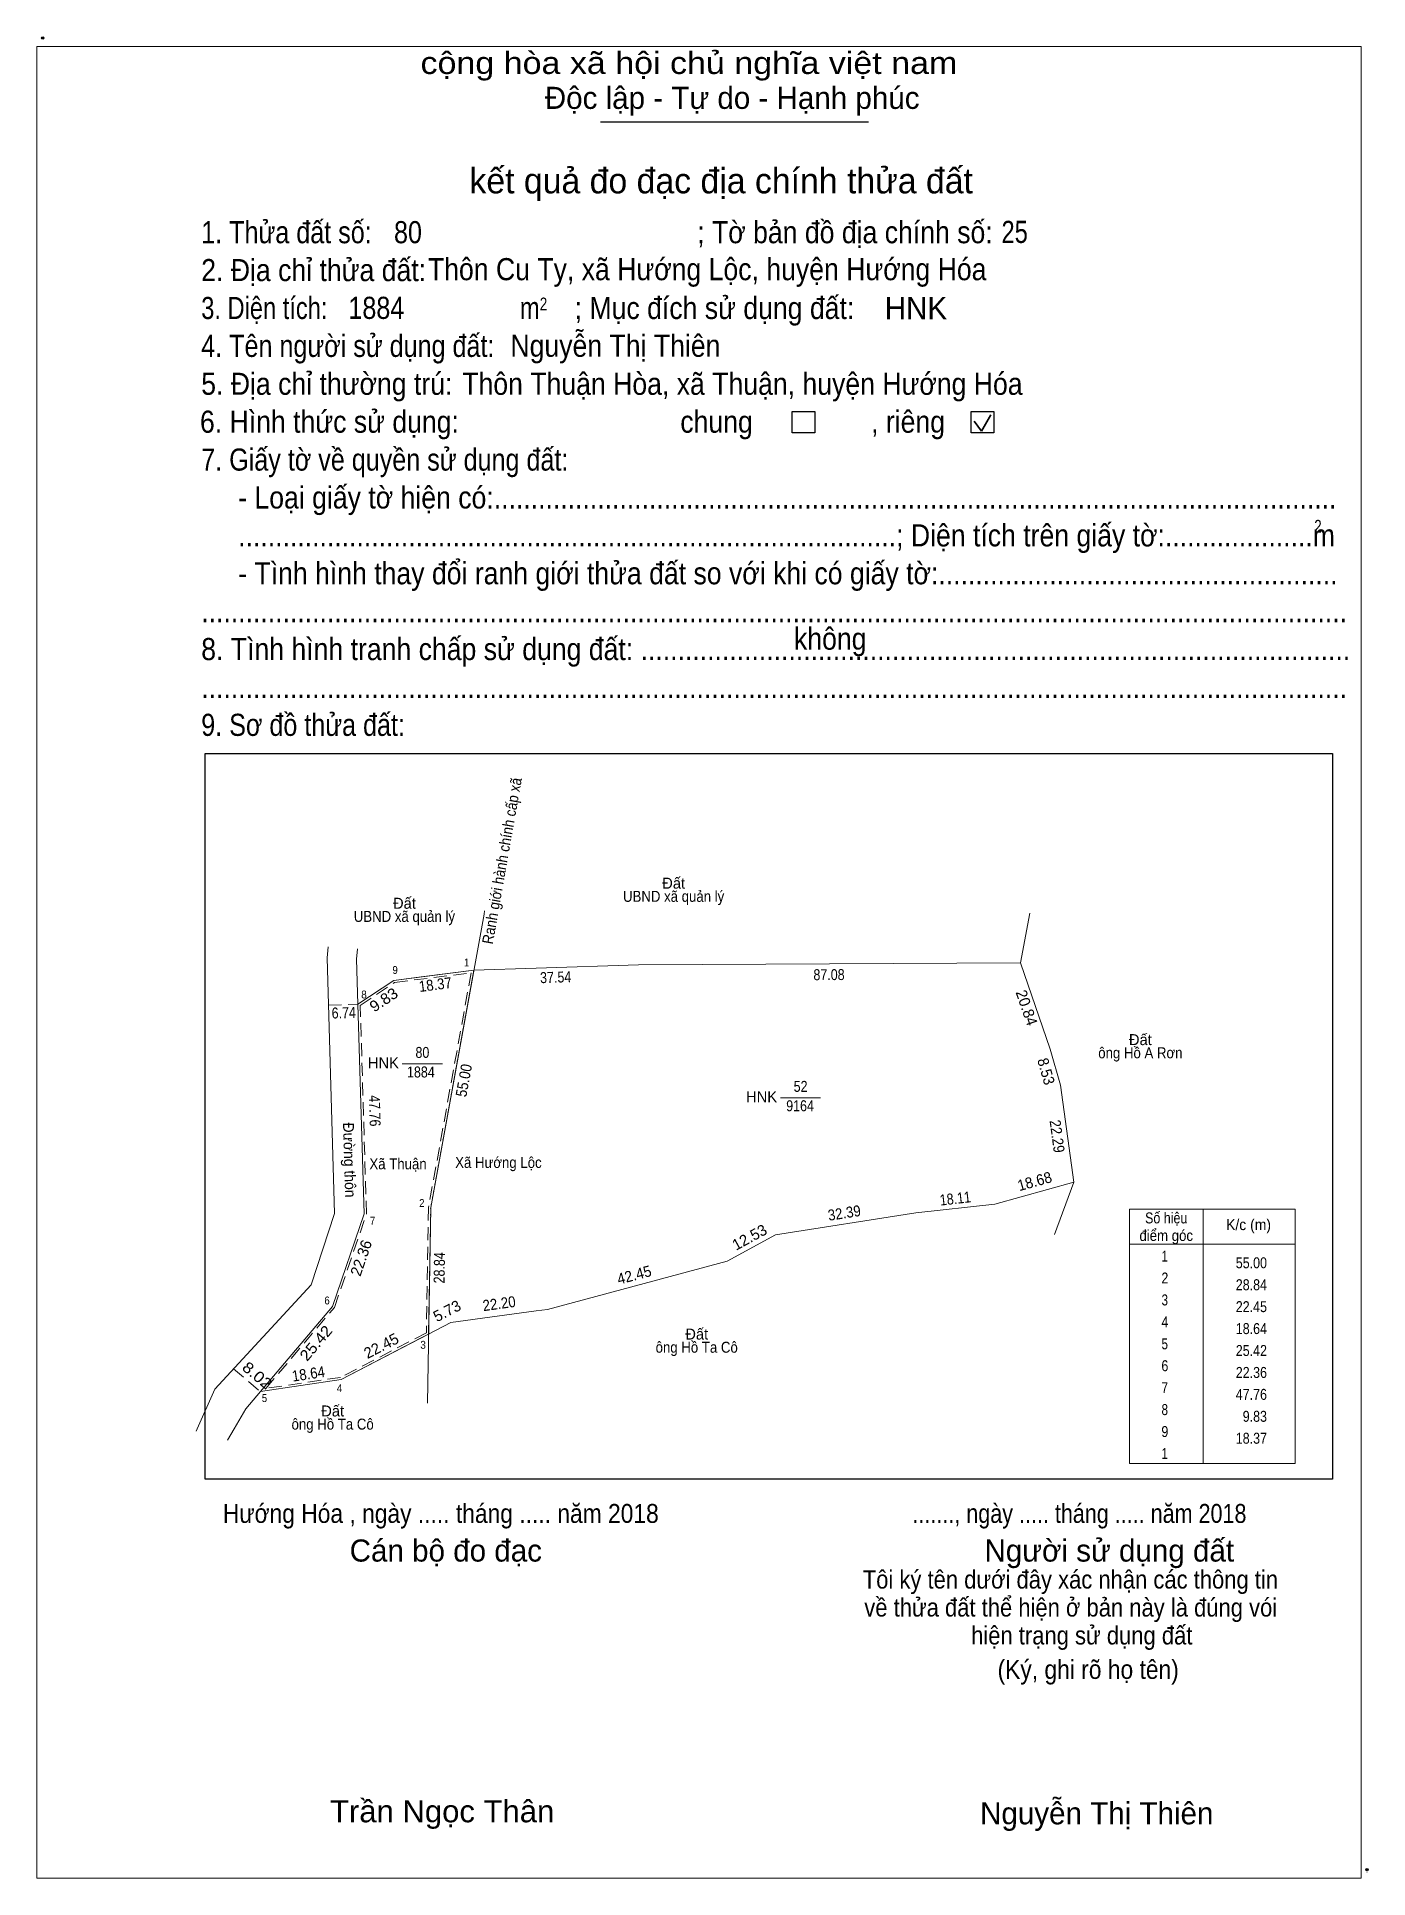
# Model space of a CAD drawing. Header units: metres. Extents: x 543366 to 546518, y 1827251 to 1827685.
# Drawn here: x 544718.8 to 545022.4, y 1827251.2 to 1827671.1 of the extents above; entities that cross this region are included whole.
import ezdxf
from ezdxf.enums import TextEntityAlignment as Align

# ---------------------------------------------------------------- set-up
doc = ezdxf.new("R2010")
doc.units = ezdxf.units.M
doc.header["$PDMODE"] = 32
doc.header["$PDSIZE"] = 0.5
doc.linetypes.add('DOTTED', pattern=[1.5, 0.3, -1.2])
doc.linetypes.add('MEDIUM_DASHED', pattern=[4.5, 3, -1.5])
for name, color, linetype, lineweight in [('1', 7, 'DOTTED', 13), ('10', 7, 'Continuous', 13), ('23', 7, 'Continuous', 13), ('46', 7, 'Continuous', 13), ('51', 7, 'Continuous', 13), ('63', 7, 'Continuous', 13), ('7', 7, 'Continuous', 25)]:
    doc.layers.add(name, color=color, linetype=linetype, lineweight=lineweight)
doc.layers.add('6', color=7, linetype='Continuous')

msp = doc.modelspace()

# ---------------------------------------------------------------- texts
at = {"layer": '1'}
for p in [(544797.86, 1827435.89), (544884.08, 1827428.15)]:
    msp.add_text('HNK', height=2.5, dxfattribs=at).set_placement(p, align=Align.CENTER)
at = {"layer": '1', "width": 0.85}
for s, p in [('80', (544806.755, 1827438.25)), ('1884', (544806.405, 1827433.79)), ('52', (544892.97, 1827430.51)), ('9164', (544892.855, 1827426.09))]:
    msp.add_text(s, height=2.5, dxfattribs=at).set_placement(p, align=Align.CENTER)
at = {"layer": '1'}
for s, height, width, p in [('Hướng Hóa , ngày ..... tháng ..... năm 2018', 4.32, 0.9, (544761.26, 1827332.24)), ('Trần Ngọc Thân', 5.04, 1.05, (544785.69, 1827263.98))]:
    msp.add_text(s, height=height, dxfattribs=dict(at, width=width)).set_placement(p)
msp.add_text('Nguyễn Thị Thiên', height=5.04, dxfattribs=at).set_placement((544933.89, 1827263.51))
at = {"layer": '6'}
msp.add_text('HNK', height=5.04, dxfattribs=at).set_placement((544912.14, 1827606.67))
at = {"layer": '6', "width": 0.9}
msp.add_text('Nguyễn Thị Thiên', height=5.04, dxfattribs=at).set_placement((544826.82, 1827598.1))
at = {"layer": '63'}
for s, rotation, width, p in [('Ranh giới hành chính cấp xã', 80.036, 0.9, (544826.118, 1827482.974)), ('87.08', 0.27, 0.85, (544899.459, 1827455.987)), ('9.83', 33.674, 1.05, (544798.622, 1827450.467)), ('18.37', 7.226, 0.9, (544809.858, 1827453.741)), ('37.54', 1.923, 0.85, (544837.178, 1827455.403)), ('6.74', 1.7, 0.85, (544788.863, 1827447.295)), ('8.53', 285.992, 0.95, (544947.747, 1827434.839)), ('55.00', 79.704, 0.9, (544817.42, 1827432.897)), ('47.76', 271.728, 0.85, (544794.65, 1827426.148)), ('Đường thôn', 271.679, 0.95, (544788.888, 1827414.937)), ('22.29', 277.759, 0.9, (544950.23, 1827420.214)), ('18.68', 15.524, 0.95, (544946.67, 1827408.923)), ('18.11', 6.34, 0.85, (544928.387, 1827404.961)), ('32.39', 8.881, 0.9, (544903.137, 1827401.677)), ('28.84', 89.066, 0.85, (544811.86, 1827390.375)), ('42.45', 15.018, 0.95, (544855.366, 1827387.566)), ('22.20', 7.765, 0.9, (544824.416, 1827381.014)), ('25.42', 49.738, 1.1, (544783.435, 1827372.422)), ('8.02', 319.755, 1.15, (544768.292, 1827364.911)), ('18.64', 8.421, 0.9, (544780.942, 1827364.988))]:
    msp.add_text(s, height=2.5, rotation=rotation, dxfattribs=dict(at, width=width)).set_placement(p, align=Align.CENTER)
for p in [(544864.035, 1827476.84), (544802.655, 1827472.26), (544970.435, 1827441.17), (544869.295, 1827374.04), (544786.295, 1827356.51)]:
    msp.add_text('Đất', height=2.5, dxfattribs=at).set_placement(p, align=Align.CENTER)
for s, width, p in [('UBND xã quản lý', 0.9, (544864.03, 1827473.84)), ('UBND xã quản lý', 0.9, (544802.65, 1827469.26)), ('ông Hồ A Rơn', 0.9, (544970.435, 1827438.17)), ('Xã Thuận', 0.9, (544801.195, 1827412.85)), ('Xã Hướng Lộc', 0.9, (544824.08, 1827413.17)), ('điểm góc', 0.9, (544976.33, 1827396.52)), ('Số hiệu', 0.85, (544976.33, 1827400.52)), ('K/c (m)', 0.95, (544995.1, 1827398.99)), (' 1', 0.75, (544975.625, 1827391.82)), (' 2', 0.85, (544975.63, 1827386.82)), (' 3', 0.8, (544975.63, 1827381.82)), (' 4', 0.85, (544975.625, 1827376.82)), (' 5', 0.8, (544975.63, 1827371.82)), ('ông Hồ Ta Cô', 0.9, (544869.29, 1827371.04)), (' 6', 0.85, (544975.63, 1827366.82)), (' 7', 0.8, (544975.63, 1827361.82)), (' 8', 0.8, (544975.63, 1827356.82)), ('ông Hồ Ta Cô', 0.9, (544786.29, 1827353.51)), (' 9', 0.85, (544975.625, 1827351.82)), (' 1', 0.75, (544975.625, 1827346.82))]:
    msp.add_text(s, height=2.5, dxfattribs=dict(at, width=width)).set_placement(p, align=Align.CENTER)
for s, height, width, p in [(' 9', 1.8, 0.9, (544801.14, 1827457.39)), (' 1', 1.8, 0.9, (544817.43, 1827459.11)), (' 8', 1.8, 0.95, (544794.07, 1827451.81)), (' 2', 1.8, 0.9, (544807.22, 1827404.26)), (' 7', 1.8, 0.9, (544796.01, 1827400.24)), ('55.00', 2.5, 0.85, (544999.3, 1827390.29)), ('28.84', 2.5, 0.85, (544999.3, 1827385.29)), (' 6', 1.8, 0.9, (544785.62, 1827382.05)), ('22.45', 2.5, 0.85, (544999.3, 1827380.29)), ('18.64', 2.5, 0.85, (544999.3, 1827375.29)), (' 3', 1.8, 0.95, (544807.55, 1827371.94)), ('25.42', 2.5, 0.85, (544999.3, 1827370.29)), ('22.36', 2.5, 0.85, (544999.3, 1827365.29)), (' 5', 1.8, 0.9, (544771.35, 1827359.8)), (' 4', 1.8, 0.95, (544788.51, 1827362.06)), ('47.76', 2.5, 0.85, (544999.3, 1827360.29)), ('9.83', 2.5, 0.85, (544999.3, 1827355.29)), ('18.37', 2.5, 0.85, (544999.3, 1827350.29))]:
    msp.add_text(s, height=height, dxfattribs=dict(at, width=width)).set_placement(p, align=Align.RIGHT)
for s, rotation, p in [('20.84', 289.104, (544943.329, 1827449.284)), ('12.53', 28.61, (544881.926, 1827396.273)), ('22.36', 71.022, (544793.968, 1827392.243)), ('5.73', 27.46, (544812.944, 1827379.456)), ('22.45', 27.478, (544797.948, 1827371.505))]:
    msp.add_text(s, height=2.5, rotation=rotation, dxfattribs=at).set_placement(p, align=Align.CENTER)
at = {"layer": '7'}
for s, height, width, p in [('cộng hòa xã hội chủ nghĩa việt nam', 5.04, 1.15, (544806.33, 1827662.58)), ('1. Thửa đất số:', 5.04, 0.85, (544756.33, 1827623.99)), ('80', 5.04, 0.85, (544800.28, 1827623.99)), ('; Tờ bản đồ địa chính số:', 5.04, 0.9, (544869.4, 1827623.99)), ('25', 5.04, 0.8, (544938.78, 1827624.06)), ('2. Địa chỉ thửa đất:', 5.04, 0.9, (544756.33, 1827615.35)), ('Thôn Cu Ty, xã Hướng Lộc, huyện Hướng Hóa', 5.04, 0.9, (544808.01, 1827615.56)), ('3. Diện tích:', 5.04, 0.8, (544756.33, 1827606.71)), ('1884', 5.04, 0.85, (544789.88, 1827606.74)), ('m', 5.04, 0.8, (544828.98, 1827606.71)), ('2', 2.88, 0.8, (544833.51, 1827608.72)), ('; Mục đích sử dụng đất:', 5.04, 0.9, (544841.47, 1827606.71)), ('4. Tên người sử dụng đất:', 5.04, 0.85, (544756.33, 1827598.07)), ('5. Địa chỉ thường trú:', 5.04, 0.9, (544756.33, 1827589.43)), ('Thôn Thuận Hòa, xã Thuận, huyện Hướng Hóa', 5.04, 0.9, (544815.84, 1827589.43)), ('6. Hình thức sử dụng:', 5.04, 0.9, (544756.04, 1827580.79)), ('chung                , riêng', 5.04, 0.9, (544865.55, 1827580.79)), ('7. Giấy tờ về quyền sử dụng đất:', 5.04, 0.85, (544756.33, 1827572.15)), ('     - Loại giấy tờ hiện có:..................................................................................................................', 5.04, 0.9, (544756.33, 1827563.51)), ('     .........................................................................................; Diện tích trên giấy tờ:....................m', 5.04, 0.9, (544756.33, 1827554.87)), ('2', 2.88, 0.8, (545010.06, 1827558.03)), ('     - Tình hình thay đổi ranh giới thửa đất so với khi có giấy tờ:......................................................', 5.04, 0.9, (544756.33, 1827546.23)), ('...........................................................................................................................................................', 5.04, 0.9, (544756.33, 1827537.59)), ('8. Tình hình tranh chấp sử dụng đất: ................................................................................................', 5.04, 0.9, (544756.33, 1827528.95)), ('không', 5.04, 0.9, (544891.47, 1827531.32)), ('...........................................................................................................................................................', 5.04, 0.9, (544756.33, 1827520.31)), ('9. Sơ đồ thửa đất:', 5.04, 0.85, (544756.33, 1827511.67)), ('......., ngày ..... tháng ..... năm 2018', 4.32, 0.85, (544918.47, 1827332.24)), ('(Ký, ghi rõ họ tên)', 4.32, 0.9, (544937.88, 1827296.67))]:
    msp.add_text(s, height=height, dxfattribs=dict(at, width=width)).set_placement(p)
for s, p in [('Độc lập - Tự do - Hạnh phúc', (544834.66, 1827654.62)), ('Cán bộ đo đạc', (544790.17, 1827323.42)), ('Người sử dụng đất', (544934.89, 1827323.42))]:
    msp.add_text(s, height=5.04, dxfattribs=at).set_placement(p)
for s, height, p in [('kết quả đo đạc địa chính thửa đất', 5.76, (544874.87, 1827635.36)), ('.', 1.44, (545022.125, 1827252.47))]:
    msp.add_text(s, height=height, dxfattribs=at).set_placement(p, align=Align.CENTER)
at = {"layer": '7', "width": 0.9}
for s, p in [('Tôi ký tên dưới đây xác nhận các thông tin', (544954.485, 1827317.27)), ('về thửa đất thể hiện ở bản này là đúng vói', (544954.56, 1827310.89)), ('hiện trạng sử dụng đất', (544957.075, 1827304.52))]:
    msp.add_text(s, height=4.164, dxfattribs=at).set_placement(p, align=Align.CENTER)

# ---------------------------------------------------------------- linework, layer by layer
at = {"layer": '1', "linetype": 'Continuous'}
msp.add_lwpolyline([(544818.47, 1827458.24), (544808.64, 1827404.13), (544808.17, 1827375.29), (544788.25, 1827364.93), (544769.81, 1827362.2), (544786.24, 1827381.6), (544793.51, 1827402.74), (544792.07, 1827450.48), (544800.25, 1827455.93)], close=True, dxfattribs=at)
for points in [[(544832.72, 1827380.59), (544813.25, 1827377.93), (544808.17, 1827375.29), (544808.64, 1827404.13), (544818.47, 1827458.24), (544832.72, 1827458.72)], [(544832.72, 1827458.72), (544855.99, 1827459.5), (544943.07, 1827459.91), (544949.89, 1827440.22), (544952.24, 1827432.02), (544955.25, 1827409.93), (544937.25, 1827404.93), (544919.25, 1827402.93), (544887.25, 1827397.93), (544876.25, 1827391.93), (544835.25, 1827380.93), (544832.72, 1827380.59)], [(544788.25, 1827364.93), (544806.49, 1827374.42), (544808.17, 1827375.29)]]:
    msp.add_lwpolyline(points, dxfattribs=at)
at = {"layer": '1', "linetype": 'MEDIUM_DASHED'}
msp.add_lwpolyline([(544817.86, 1827457.66), (544808.14, 1827404.18), (544807.67, 1827375.6), (544788.09, 1827365.41), (544771.05, 1827362.89), (544786.68, 1827381.35), (544794.01, 1827402.66), (544792.58, 1827450.22), (544800.43, 1827455.45)], close=True, dxfattribs=at)
at = {"layer": '10'}
for p, q in [((544945.24, 1827471.27), (544943.07, 1827459.91)), ((544950.88, 1827397.96), (544955.25, 1827409.93))]:
    msp.add_line(p, q, dxfattribs=at)
for points in [[(544792.07, 1827450.48), (544791.76, 1827460.75), (544791.96, 1827463.12)], [(544943.07, 1827459.91), (544855.99, 1827459.5), (544832.72, 1827458.72), (544818.47, 1827458.24)], [(544952.24, 1827432.02), (544949.89, 1827440.22), (544943.07, 1827459.91)], [(544769.81, 1827362.2), (544786.24, 1827381.6), (544793.51, 1827402.74), (544792.07, 1827450.48)]]:
    msp.add_lwpolyline(points, dxfattribs=at)
at = {"layer": '10', "linetype": 'DOTTED'}
msp.add_lwpolyline([(544818.47, 1827458.24), (544808.64, 1827404.13), (544808.17, 1827375.29)], dxfattribs=at)
at = {"layer": '23'}
for p, q in [((544755.44, 1827353.72), (544755.18, 1827353.12)), ((544762.34, 1827351.07), (544763.87, 1827353.72))]:
    msp.add_line(p, q, dxfattribs=at)
for points in [[(544785.28, 1827463.55), (544785.01, 1827461.08), (544786.72, 1827402.75)], [(544786.72, 1827402.75), (544781.39, 1827386.55), (544759.41, 1827362.74), (544755.44, 1827353.72)], [(544763.87, 1827353.72), (544766.48, 1827358.25), (544769.81, 1827362.2)]]:
    msp.add_lwpolyline(points, dxfattribs=at)
at = {"layer": '46'}
msp.add_line((544820.94, 1827471.79), (544820.81, 1827471.05), dxfattribs=at)
msp.add_lwpolyline([(544820.81, 1827471.05), (544808.64, 1827404.13), (544807.91, 1827359.56)], dxfattribs=at)
at = {"layer": '51'}
for p, q in [((544792.07, 1827450.48), (544800.25, 1827455.93)), ((544813.25, 1827377.93), (544808.17, 1827375.29)), ((544788.25, 1827364.93), (544769.81, 1827362.2))]:
    msp.add_line(p, q, dxfattribs=at)
for points in [[(544800.25, 1827455.93), (544806.49, 1827456.72), (544818.47, 1827458.24)], [(544952.24, 1827432.02), (544955.25, 1827409.93), (544937.25, 1827404.93), (544919.25, 1827402.93), (544887.25, 1827397.93), (544876.25, 1827391.93), (544835.25, 1827380.93)], [(544835.25, 1827380.93), (544832.72, 1827380.59), (544813.25, 1827377.93)]]:
    msp.add_lwpolyline(points, dxfattribs=at)
at = {"layer": '63', "linetype": 'MEDIUM_DASHED'}
for p, q in [((544785.33, 1827450.28), (544792.07, 1827450.48)), ((544763.69, 1827367.38), (544769.81, 1827362.2))]:
    msp.add_line(p, q, dxfattribs=at)
at = {"layer": '63'}
for p, q in [((544802.17, 1827436.89), (544811.3, 1827436.89)), ((544888.39, 1827429.15), (544897.52, 1827429.15)), ((544984.73, 1827403.77), (544984.73, 1827345.77)), ((545005.73, 1827403.77), (545005.73, 1827345.77)), ((544967.93, 1827395.77), (545005.73, 1827395.77))]:
    msp.add_line(p, q, dxfattribs=at)
msp.add_lwpolyline([(545005.73, 1827345.77), (544967.93, 1827345.77), (544967.93, 1827403.77), (545005.73, 1827403.77)], dxfattribs=at)
at = {"layer": '7'}
for p, q in [((544847.37, 1827651.65), (544908.42, 1827651.65)), ((544757.22, 1827507.65), (545014.26, 1827507.65)), ((545014.26, 1827507.65), (545014.26, 1827342.19))]:
    msp.add_line(p, q, dxfattribs=at)
at = {"layer": '7', "lineweight": 35}
for p, q in [((544934.24, 1827581.16), (544936.33, 1827584.9)), ((544932.53, 1827583.39), (544934.24, 1827581.16))]:
    msp.add_line(p, q, dxfattribs=at)
at = {"layer": '7', "lineweight": 13}
msp.add_lwpolyline([(544718.85, 1827668.84), (545020.78, 1827668.84), (545020.78, 1827251.24), (544718.85, 1827251.24)], close=True, dxfattribs=at)
at = {"layer": '7'}
for points in [[(544891.05, 1827585.62), (544896.24, 1827585.62), (544896.24, 1827580.79), (544891.05, 1827580.79)], [(544931.85, 1827585.62), (544937.04, 1827585.62), (544937.04, 1827580.79), (544931.85, 1827580.79)]]:
    msp.add_lwpolyline(points, close=True, dxfattribs=at)
msp.add_lwpolyline([(545014.26, 1827342.19), (544757.22, 1827342.19), (544757.22, 1827507.65)], dxfattribs=at)
for p in [(544720.2, 1827670.8), (545022.12, 1827253.2)]:
    msp.add_point(p, dxfattribs=at)

msp.set_redraw_order([(e.dxf.handle, doc.entitydb.next_handle()) for e in msp.query("TEXT MTEXT ATTDEF DIMENSION ARC_DIMENSION")])  # texts and dimensions are drawn at this point

doc.saveas('drawing.dxf')
